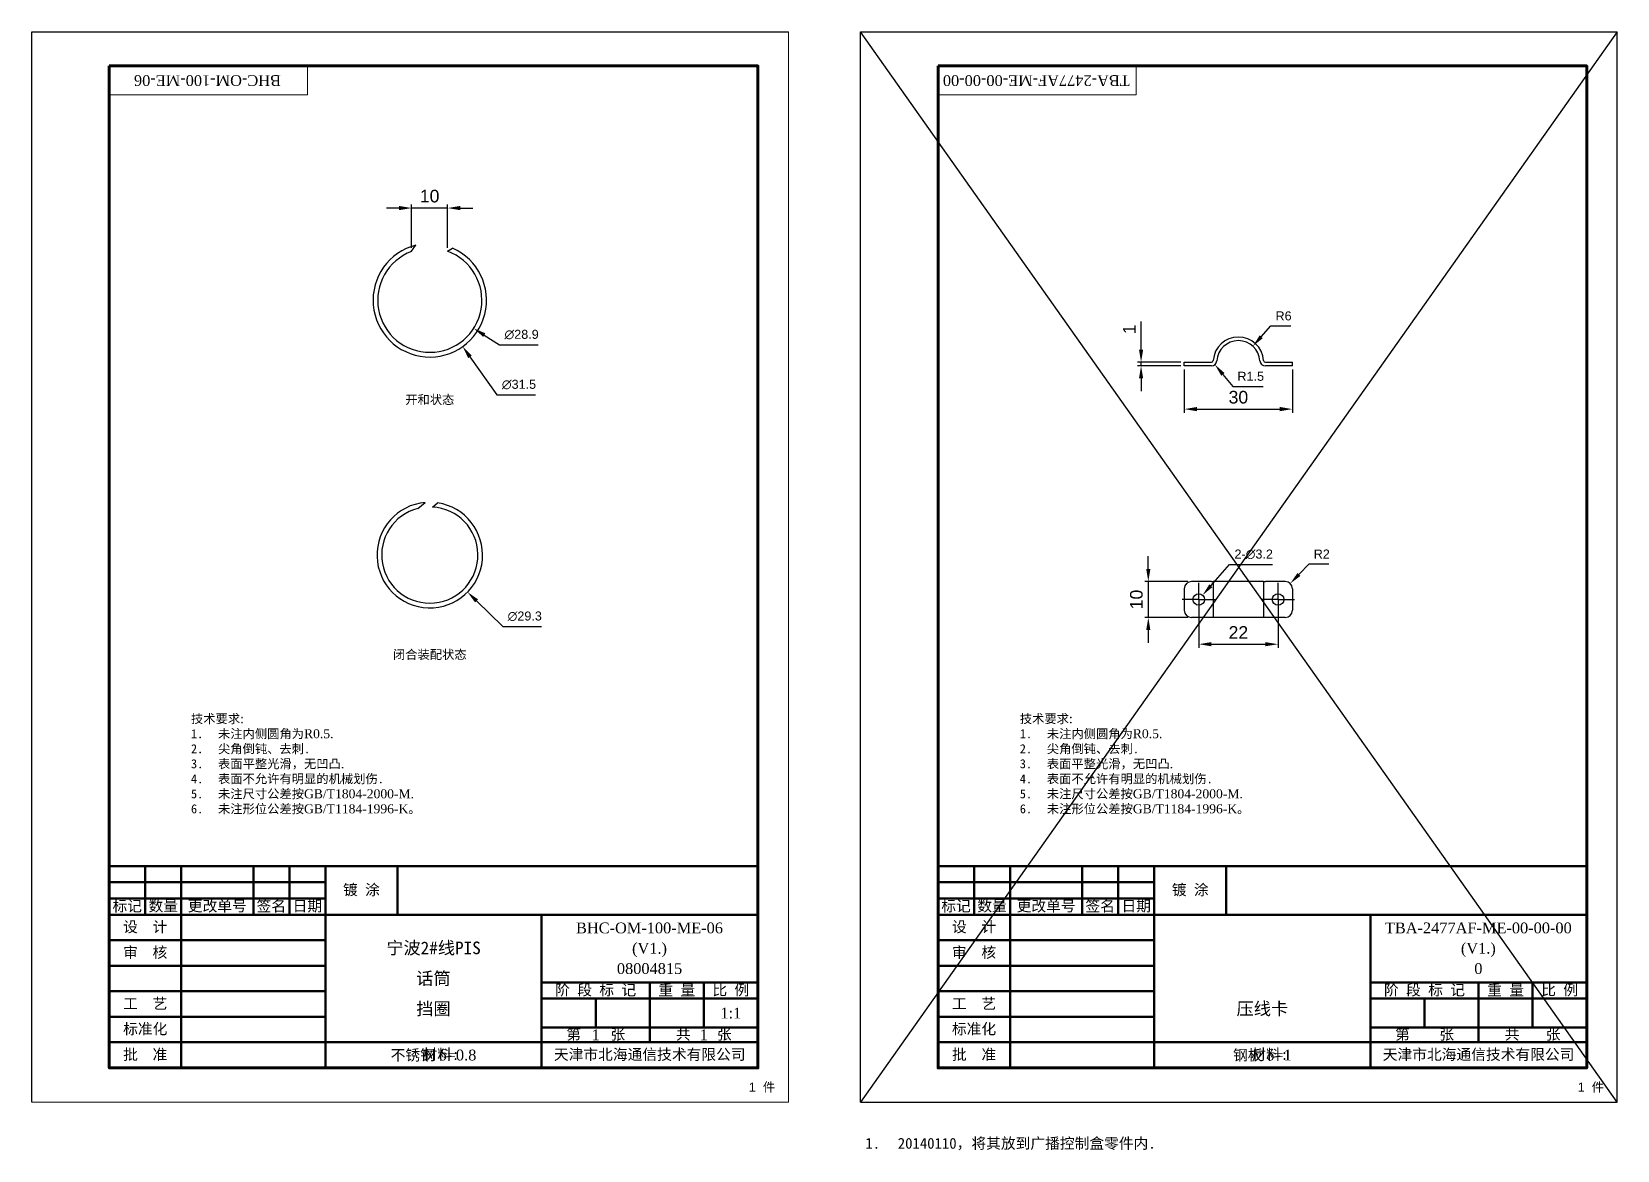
# Model space of a CAD drawing. Header units: millimetres. Extents: x 0 to 2023, y -35 to 289.
# Drawn here: x 1583.4 to 2023.4, y -21.4 to 289 of the extents above; entities that cross this region are included whole.
import ezdxf
from ezdxf.enums import TextEntityAlignment as Align

# ---------------------------------------------------------------- set-up
doc = ezdxf.new("R2010")
doc.units = ezdxf.units.MM
doc.linetypes.add('AM_ISO08W050', pattern=[18, 12, -1.5, 3, -1.5])
doc.linetypes.add('AM_ISO08W050x2', pattern=[9, 6, -0.75, 1.5, -0.75])
doc.layers.add('02___PRT_ALL_AXES', color=7, linetype='Continuous')
for name, color, linetype, lineweight in [('AM_0', 7, 'Continuous', 50), ('AM_5', 3, 'Continuous', 25), ('AM_6', 2, 'Continuous', 35), ('AM_6 @ 1', 2, 'Continuous', 35), ('AM_7', 4, 'AM_ISO08W050', 25), ('AM_8', 1, 'Continuous', 25)]:
    doc.layers.add(name, color=color, linetype=linetype, lineweight=lineweight)
doc.styles.add('fs', font='SIMFANG.TTF')
doc.styles.get("Standard").update_dxf_attribs({"font": 'ARIAL.TTF'})
doc.styles.add('tnr', font='TIMES.TTF')
doc.dimstyles.new('AM_ISO$0', dxfattribs={"dimtxt": 3.5, "dimasz": 3.5, "dimexe": 1, "dimexo": 1, "dimgap": 1.5, "dimtad": 1, "dimdsep": 46, "dimtxsty": 'Standard', "dimcen": 0, "dimclrd": 256, "dimclre": 256, "dimclrt": 2, "dimadec": 0, "dimazin": 2, "dimtp": 0.1, "dimtm": 0.1, "dimtfac": 0.71, "dimtdec": 3, "dimtmove": 0, "dimatfit": 3, "dimfxl": 1, "dimlwd": -1, "dimlwe": -1, "dimarcsym": 1})
doc.dimstyles.new('AM_ISO$3', dxfattribs={"dimtxt": 2.5, "dimasz": 3.5, "dimexe": 1, "dimexo": 1, "dimgap": 1.5, "dimtad": 1, "dimtoh": 1, "dimdsep": 46, "dimtxsty": 'Standard', "dimcen": 0, "dimclrd": 256, "dimclre": 256, "dimclrt": 2, "dimadec": 0, "dimazin": 2, "dimtp": 0.1, "dimtm": 0.1, "dimtfac": 0.71, "dimtofl": 0, "dimtmove": 0, "dimatfit": 0, "dimfxl": 1, "dimlwd": -1, "dimlwe": -1, "dimarcsym": 1})
doc.dimstyles.new('AM_ISO$4', dxfattribs={"dimtxt": 2.5, "dimasz": 3.5, "dimexe": 1, "dimexo": 1, "dimgap": 1.5, "dimtad": 1, "dimtoh": 1, "dimdsep": 46, "dimtxsty": 'Standard', "dimcen": 0, "dimclrd": 256, "dimclre": 256, "dimclrt": 2, "dimadec": 0, "dimazin": 2, "dimtp": 0.1, "dimtm": 0.1, "dimtfac": 0.71, "dimtofl": 0, "dimtmove": 0, "dimatfit": 0, "dimfxl": 1, "dimlwd": -1, "dimlwe": -1, "dimarcsym": 1})

msp = doc.modelspace()

# ---------------------------------------------------------------- texts
at = {"layer": 'AM_6', "color": 2, "char_height": 2.5, "attachment_point": 1}
for insert in [(1782.418, -2.583), (2012.418, -2.583)]:
    msp.add_mtext_dynamic_manual_height_columns('1  {\\fSimSun|b0|i0|c134|p2;件}', width=15.32758, gutter_width=12.5, heights=[2.5], dxfattribs=dict(at, insert=insert))
at = {"layer": 'AM_6 @ 1', "color": 2, "char_height": 2.5, "style": 'fs'}
for s, width, insert, attachment_point in [('开和状态', 17.83661, (1693.878, 186.764), 5), ('闭合装配状态', 24.17207, (1693.878, 116.055), 5), ('{\\C256;技术要求\\fTimes New Roman|b0|i0|c238|p18;:\\P\\pi-7.5,l7.5,t7.5;\\fFangSong_GB2312|b0|i0|c134|p49;1.^I未注内侧圆角为\\fTimes New Roman|b0|i0|c238|p18;R0.5.\\P\\fFangSong_GB2312|b0|i0|c134|p49;2.^I尖角倒钝、去刺.\\fTimes New Roman|b0|i0|c238|p18;\\P\\fFangSong_GB2312|b0|i0|c134|p49;3.^I表面平整光滑，无凹凸\\fTimes New Roman|b0|i0|c238|p18;.\\P\\fFangSong_GB2312|b0|i0|c134|p49;4.^I表面不允许有明显的机械划伤.\\fTimes New Roman|b0|i0|c238|p18;\\P\\fFangSong_GB2312|b0|i0|c134|p49;5.^I未注尺寸公差按\\fTimes New Roman|b0|i0|c238|p18;GB/T1804-2000-M.\\P\\fFangSong_GB2312|b0|i0|c134|p49;6.^I未注形位公差按\\fTimes New Roman|b0|i0|c238|p18;GB/T1184-1996-K\\fFangSong_GB2312|b0|i0|c134|p49;。}', 137.40133, (1627.605, 99.63), 1), ('{\\C256;技术要求\\fTimes New Roman|b0|i0|c238|p18;:\\P\\pi-7.5,l7.5,t7.5;\\fFangSong_GB2312|b0|i0|c134|p49;1.^I未注内侧圆角为\\fTimes New Roman|b0|i0|c238|p18;R0.5.\\P\\fFangSong_GB2312|b0|i0|c134|p49;2.^I尖角倒钝、去刺.\\fTimes New Roman|b0|i0|c238|p18;\\P\\fFangSong_GB2312|b0|i0|c134|p49;3.^I表面平整光滑，无凹凸\\fTimes New Roman|b0|i0|c238|p18;.\\P\\fFangSong_GB2312|b0|i0|c134|p49;4.^I表面不允许有明显的机械划伤.\\fTimes New Roman|b0|i0|c238|p18;\\P\\fFangSong_GB2312|b0|i0|c134|p49;5.^I未注尺寸公差按\\fTimes New Roman|b0|i0|c238|p18;GB/T1804-2000-M.\\P\\fFangSong_GB2312|b0|i0|c134|p49;6.^I未注形位公差按\\fTimes New Roman|b0|i0|c238|p18;GB/T1184-1996-K\\fFangSong_GB2312|b0|i0|c134|p49;。}', 137.40133, (1857.605, 99.63), 1)]:
    msp.add_mtext_dynamic_manual_height_columns(s, width=width, gutter_width=12.5, heights=[0], dxfattribs=dict(at, insert=insert, attachment_point=attachment_point))
at = {"layer": 'AM_6 @ 1', "insert": (1814.747, -17.94), "char_height": 3, "attachment_point": 1, "style": 'fs'}
msp.add_mtext_dynamic_manual_height_columns('\\pi-9,l9,t9;1.^I20140110，将其放到广播控制盒零件内.', width=155.42038, gutter_width=12.5, heights=[0], dxfattribs=at)

# ---------------------------------------------------------------- blocks, each defined once
blk = doc.blocks.new('BH-BORDER-A4')
at = {"color": 0, "lineweight": 13, "ltscale": 0.4}
for p in [(76.5, 287.5), (21.5, 279.5)]:
    blk.add_line(p, (76.5, 279.5), dxfattribs=at)
at = {"color": 0, "lineweight": 50}
blk.add_line((21.5, 65.5), (21.5, 9.5), dxfattribs=at)
at = {"color": 0, "lineweight": 100, "ltscale": 0.4}
blk.add_lwpolyline([(21.5, 287.5), (201.5, 287.5), (201.5, 9.5), (21.5, 9.5)], close=True, dxfattribs=at)
at = {"layer": 'AM_8', "linetype": 'ByBlock', "lineweight": 13, "ltscale": 0.4}
blk.add_lwpolyline([(0, 297), (210, 297), (210, 0), (0, 0)], close=True, dxfattribs=at)
at = {"layer": 'AM_6', "color": 2, "style": 'tnr'}
blk.add_attdef('TBA-2477AF-ME-00-00-00', text='', height=3, rotation=180, dxfattribs=at).set_placement((48.77, 283.44), align=Align.MIDDLE_CENTER)
blk = doc.blocks.new('*U81')
at = {"lineweight": 0}
ref = blk.add_blockref('BH-BORDER-A4', (1583.41, -8), dxfattribs=at)
ref.add_attrib('TBA-2477AF-ME-00-00-00', 'BHC-OM-100-ME-06', dxfattribs={"layer": 'AM_6 @ 1', "color": 2, "height": 3, "rotation": 180, "style": 'tnr'}).set_placement((1632.18, 275.44), align=Align.MIDDLE_CENTER)
blk = doc.blocks.new('BH-TITLEBLOCK')
at = {"layer": 'AM_0', "lineweight": 50}
for p, q in [((-180, 56), (0, 56)), ((-180, 56), (-180, 0)), ((-170, 56), (-170, 42.5)), ((-160, 56), (-160, 0)), ((-140, 56), (-140, 42.5)), ((-140, 56), (-140, 42.5)), ((-140, 56), (-140, 42.5)), ((-130, 56), (-130, 42.5)), ((-130, 56), (-130, 42.5)), ((-130, 56), (-130, 42.5)), ((-120, 56), (-120, 0)), ((-100, 56), (-100, 42.5)), ((-180, 51.5), (-120, 51.5)), ((-180, 47), (-120, 47)), ((-180, 42.5), (0, 42.5)), ((-60, 42.5), (-60, 0)), ((-180, 35.42), (-120, 35.42)), ((-180, 28.34), (-120, 28.34)), ((-60, 23.7), (0, 23.7)), ((-30, 23.7), (-30, 7.1)), ((-15, 23.7), (-15, 11.2)), ((-180, 21.26), (-120, 21.26)), ((-60, 19.2), (0, 19.2)), ((-45, 19.2), (-45, 11.2)), ((-180, 14.18), (-120, 14.18)), ((-59.94, 11.2), (0, 11.2)), ((-180, 7.1), (0, 7.1))]:
    blk.add_line(p, q, dxfattribs=at)
at = {"layer": 'AM_0', "lineweight": 100, "ltscale": 0.4}
blk.add_lwpolyline([(0, 56), (0, 0), (-180, 0)], dxfattribs=at)
at = {"layer": 'AM_6', "color": 2, "style": 'fs'}
blk.add_attdef('D.ZN.15.DB//喷涂-RAL9004-亚光//丝印', (-97.09, 47.91), '', height=3, dxfattribs=at)
at = {"layer": 'AM_6', "color": 2, "style": 'tnr'}
for tag, p in [('TBA-2477AF-ME-00-00-00', (-30.06, 37.32)), ('(V1.0)', (-30.06, 31.68)), ('00000000', (-30.05, 26.04))]:
    blk.add_attdef(tag, text='', height=3, dxfattribs=at).set_placement(p, align=Align.CENTER)
at = {"layer": 'AM_6', "color": 2, "style": 'fs'}
blk.add_attdef('项目名称', text='', height=3.5, dxfattribs=at).set_placement((-90, 35.04), align=Align.TOP_CENTER)
at = {"layer": 'AM_6', "color": 2}
for tag, height, style, p in [('产品名称', 3.5, 'fs', (-90, 24.8)), ('1:1', 3, 'tnr', (-7.5, 15.2)), ('1', 3, 'tnr', (-45, 9.15)), ('2', 3, 'tnr', (-15, 9.15)), ('AL', 3, 'tnr', (-90, 3.55))]:
    blk.add_attdef(tag, text='', height=height, dxfattribs=dict(at, style=style)).set_placement(p, align=Align.MIDDLE_CENTER)
at = {"layer": 'AM_6', "color": 2, "style": 'fs'}
blk.add_attdef('零件名称', text='', height=3.5, dxfattribs=at).set_placement((-90, 13.62), align=Align.BOTTOM_CENTER)
at = {"layer": 'AM_8', "linetype": 'ByBlock', "ltscale": 0.4, "char_height": 3, "attachment_point": 5}
for s, insert, width in [('{\\fFangSong_GB2312|b0|i0|c134|p49;镀 涂}', (-110, 49.25), 20.003), ('{\\fFangSong_GB2312|b0|i0|c134|p49;标记}', (-175, 44.75), 10), ('{\\fFangSong_GB2312|b0|i0|c134|p49;数量}', (-165, 44.75), 10), ('{\\fFangSong_GB2312|b0|i0|c134|p49;更改单号}', (-150, 44.75), 20), ('{\\fFangSong_GB2312|b0|i0|c134|p49;签名}', (-135, 44.75), 9.9978), ('{\\fFangSong_GB2312|b0|i0|c134|p49;日期}', (-125, 44.75), 10.0022), ('{\\fFangSong_GB2312|b0|i0|c134|p49;设  计}', (-170, 38.96), 20), ('{\\fFangSong_GB2312|b0|i0|c134|p49;审  核}', (-170, 31.88), 20), ('{\\fFangSong_GB2312|b0|i0|c134|p49;阶 段 标 记}', (-45, 21.45), 30), ('{\\fFangSong_GB2312|b0|i0|c134|p49;重 量}', (-22.5, 21.45), 15), ('{\\fFangSong_GB2312|b0|i0|c134|p49;比 例}', (-7.5, 21.45), 15), ('{\\fFangSong_GB2312|b0|i0|c134|p49;工  艺}', (-170, 17.72), 20), ('{\\fFangSong_GB2312|b0|i0|c134|p49;标准化}', (-170, 10.64), 20), ('{\\fFangSong_GB2312|b0|i0|c134|p49;第    张}', (-44.97, 9.15), 29.9401), ('{\\fFangSong_GB2312|b0|i0|c134|p49;共   } {\\fFangSong_GB2312|b0|i0|c134|p49;张}', (-15, 9.17), 30), ('{\\fFangSong_GB2312|b0|i0|c134|p49;批  准}', (-170, 3.55), 20), ('{\\fFangSong_GB2312|b0|i0|c134|p49;  材料:}', (-90, 3.55), 60), ('{\\fFangSong_GB2312|b0|i0|c134|p49;天津市北海通信技术有限公司}', (-30, 3.55), 60)]:
    blk.add_mtext(s, dxfattribs=dict(at, insert=insert, width=width))
blk = doc.blocks.new('*U82')
at = {"lineweight": 0}
ref = blk.add_blockref('BH-TITLEBLOCK', (1784.91, 1.5), dxfattribs=at)
ref.add_attrib('产品名称', '话筒', dxfattribs={"layer": 'AM_6 @ 1', "color": 2, "height": 3.5, "style": 'fs'}).set_placement((1694.91, 26.3), align=Align.MIDDLE_CENTER)
ref.add_attrib('项目名称', '宁波2#线PIS', dxfattribs={"layer": 'AM_6 @ 1', "color": 2, "height": 3.5, "style": 'fs'}).set_placement((1694.91, 36.54), align=Align.TOP_CENTER)
ref.add_attrib('零件名称', '挡圈', dxfattribs={"layer": 'AM_6 @ 1', "color": 2, "height": 3.5, "style": 'fs'}).set_placement((1694.91, 15.12), align=Align.BOTTOM_CENTER)
ref.add_attrib('(V1.0)', '(V1.)', dxfattribs={"layer": 'AM_6 @ 1', "color": 2, "height": 3, "style": 'tnr'}).set_placement((1754.85, 33.18), align=Align.CENTER)
ref.add_attrib('00000000', '08004815', dxfattribs={"layer": 'AM_6 @ 1', "color": 2, "height": 3, "style": 'tnr'}).set_placement((1754.86, 27.54), align=Align.CENTER)
ref.add_attrib('TBA-2477AF-ME-00-00-00', 'BHC-OM-100-ME-06', dxfattribs={"layer": 'AM_6 @ 1', "color": 2, "height": 3, "style": 'tnr'}).set_placement((1754.84, 38.82), align=Align.CENTER)
ref.add_attrib('1:1', '1:1', dxfattribs={"layer": 'AM_6 @ 1', "color": 2, "height": 3, "style": 'tnr'}).set_placement((1777.41, 16.7), align=Align.MIDDLE_CENTER)
ref.add_attrib('1', '1', dxfattribs={"layer": 'AM_6 @ 1', "color": 2, "height": 3, "style": 'tnr'}).set_placement((1739.91, 10.65), align=Align.MIDDLE_CENTER)
ref.add_attrib('2', '1', dxfattribs={"layer": 'AM_6 @ 1', "color": 2, "height": 3, "style": 'tnr'}).set_placement((1769.91, 10.65), align=Align.MIDDLE_CENTER)
ref.add_attrib('AL', '不锈钢 δ=0.8', dxfattribs={"layer": 'AM_6 @ 1', "color": 2, "height": 3, "style": 'tnr'}).set_placement((1694.91, 5.05), align=Align.MIDDLE_CENTER)
blk = doc.blocks.new('*D10')
at = {"layer": 'AM_5', "linetype": 'ByBlock', "transparency": 16777216}
for p, q in [((1706.84, 131.08), (1714.12, 123.94)), ((1714.12, 123.94), (1724.83, 123.94))]:
    blk.add_line(p, q, dxfattribs=at)
at = {"layer": 'AM_5', "transparency": 16777216}
blk.add_solid([(1707.25, 131.49), (1706.43, 130.66), (1704.34, 133.53)], dxfattribs=at)
at = {"layer": 'Defpoints', "color": 0, "transparency": 16777216}
for p in [(1683.42, 154.04), (1704.34, 133.53)]:
    blk.add_point(p, dxfattribs=at)
at = {"layer": 'AM_5', "color": 2, "transparency": 16777216, "insert": (1720.22, 126.79), "char_height": 2.5, "attachment_point": 5}
blk.add_mtext('∅29.3', dxfattribs=at)
blk = doc.blocks.new('*D11')
at = {"layer": 'AM_5', "linetype": 'ByBlock', "transparency": 16777216}
for p, q in [((1705.02, 198.79), (1712.51, 188.23)), ((1712.51, 188.23), (1723.24, 188.23))]:
    blk.add_line(p, q, dxfattribs=at)
at = {"layer": 'AM_5', "transparency": 16777216}
blk.add_solid([(1705.49, 199.13), (1704.54, 198.45), (1702.99, 201.64)], dxfattribs=at)
at = {"layer": 'Defpoints', "color": 0, "transparency": 16777216}
for p in [(1684.77, 227.34), (1702.99, 201.64)]:
    blk.add_point(p, dxfattribs=at)
at = {"layer": 'AM_5', "color": 2, "transparency": 16777216, "insert": (1718.62, 191.08), "char_height": 2.5, "attachment_point": 5}
blk.add_mtext('∅31.5', dxfattribs=at)
blk = doc.blocks.new('*D12')
at = {"layer": 'AM_5', "linetype": 'ByBlock', "transparency": 16777216}
for p, q in [((1709, 204.82), (1713.24, 202.11)), ((1713.24, 202.11), (1723.96, 202.11))]:
    blk.add_line(p, q, dxfattribs=at)
at = {"layer": 'AM_5', "transparency": 16777216}
blk.add_solid([(1709.31, 205.31), (1708.69, 204.33), (1706.05, 206.7)], dxfattribs=at)
at = {"layer": 'Defpoints', "color": 0, "transparency": 16777216}
for p in [(1681.71, 222.28), (1706.05, 206.7)]:
    blk.add_point(p, dxfattribs=at)
at = {"layer": 'AM_5', "color": 2, "transparency": 16777216, "insert": (1719.35, 204.95), "char_height": 2.5, "attachment_point": 5}
blk.add_mtext('∅28.9', dxfattribs=at)
blk = doc.blocks.new('*U83')
at = {"lineweight": 0}
ref = blk.add_blockref('BH-BORDER-A4', (1813.41, -8), dxfattribs=at)
ref.add_attrib('TBA-2477AF-ME-00-00-00', 'TBA-2477AF-ME-00-00-00', dxfattribs={"layer": 'AM_6 @ 1', "color": 2, "height": 3, "rotation": 180, "style": 'tnr'}).set_placement((1862.18, 275.44), align=Align.MIDDLE_CENTER)
blk = doc.blocks.new('*U84')
at = {"lineweight": 0}
ref = blk.add_blockref('BH-TITLEBLOCK', (2014.91, 1.5), dxfattribs=at)
ref.add_attrib('零件名称', '压线卡', dxfattribs={"layer": 'AM_6 @ 1', "color": 2, "height": 3.5, "style": 'fs'}).set_placement((1924.91, 15.12), align=Align.BOTTOM_CENTER)
ref.add_attrib('(V1.0)', '(V1.)', dxfattribs={"layer": 'AM_6 @ 1', "color": 2, "height": 3, "style": 'tnr'}).set_placement((1984.85, 33.18), align=Align.CENTER)
ref.add_attrib('00000000', '0', dxfattribs={"layer": 'AM_6 @ 1', "color": 2, "height": 3, "style": 'tnr'}).set_placement((1984.86, 27.54), align=Align.CENTER)
ref.add_attrib('TBA-2477AF-ME-00-00-00', 'TBA-2477AF-ME-00-00-00', dxfattribs={"layer": 'AM_6 @ 1', "color": 2, "height": 3, "style": 'tnr'}).set_placement((1984.84, 38.82), align=Align.CENTER)
ref.add_attrib('AL', '钢板 δ=1', dxfattribs={"layer": 'AM_6 @ 1', "color": 2, "height": 3, "style": 'tnr'}).set_placement((1924.91, 5.05), align=Align.MIDDLE_CENTER)
blk = doc.blocks.new('*D13')
at = {"layer": 'AM_5', "linetype": 'ByBlock', "transparency": 16777216}
for p, q in [((1924.6, 204.36), (1927.29, 207.35)), ((1927.29, 207.35), (1932.82, 207.35))]:
    blk.add_line(p, q, dxfattribs=at)
at = {"layer": 'AM_5', "transparency": 16777216}
blk.add_solid([(1924.17, 204.75), (1925.04, 203.97), (1922.27, 201.75)], dxfattribs=at)
at = {"layer": 'Defpoints', "color": 0, "transparency": 16777216}
for p in [(1922.27, 201.75), (1918.26, 197.28)]:
    blk.add_point(p, dxfattribs=at)
at = {"layer": 'AM_5', "color": 2, "transparency": 16777216, "insert": (1930.8, 210.13), "char_height": 2.5, "attachment_point": 5}
blk.add_mtext('R6', dxfattribs=at)
blk = doc.blocks.new('*D14')
at = {"layer": 'AM_5', "linetype": 'ByBlock', "transparency": 16777216}
for p, q in [((1903.26, 195.28), (1903.26, 183.28)), ((1933.26, 195.28), (1933.26, 183.28)), ((1906.76, 184.28), (1929.76, 184.28))]:
    blk.add_line(p, q, dxfattribs=at)
at = {"layer": 'AM_5', "transparency": 16777216}
for points in [[(1906.76, 184.87), (1906.76, 183.7), (1903.26, 184.28)], [(1929.76, 184.87), (1929.76, 183.7), (1933.26, 184.28)]]:
    blk.add_solid(points, dxfattribs=at)
at = {"layer": 'Defpoints', "color": 0, "transparency": 16777216}
for p in [(1903.26, 196.28), (1933.26, 196.28), (1933.26, 184.28)]:
    blk.add_point(p, dxfattribs=at)
at = {"layer": 'AM_5', "color": 2, "transparency": 16777216, "insert": (1918.26, 187.57), "char_height": 3.5, "attachment_point": 5}
blk.add_mtext('30', dxfattribs=at)
blk = doc.blocks.new('*D15')
at = {"layer": 'AM_5', "linetype": 'ByBlock', "transparency": 16777216}
for p, q in [((1891.26, 200.78), (1891.26, 208.57)), ((1902.26, 197.28), (1890.26, 197.28)), ((1902.26, 196.28), (1890.26, 196.28)), ((1891.26, 196.28), (1891.26, 197.28)), ((1891.26, 192.78), (1891.26, 189.28))]:
    blk.add_line(p, q, dxfattribs=at)
at = {"layer": 'AM_5', "transparency": 16777216}
for points in [[(1890.68, 200.78), (1891.84, 200.78), (1891.26, 197.28)], [(1890.68, 192.78), (1891.84, 192.78), (1891.26, 196.28)]]:
    blk.add_solid(points, dxfattribs=at)
at = {"layer": 'Defpoints', "color": 0, "transparency": 16777216}
for p in [(1891.26, 197.28), (1903.26, 197.28), (1903.26, 196.28)]:
    blk.add_point(p, dxfattribs=at)
at = {"layer": 'AM_5', "color": 2, "transparency": 16777216, "insert": (1888, 206.43), "char_height": 3.5, "attachment_point": 5, "rotation": 90}
blk.add_mtext('1', dxfattribs=at)
blk = doc.blocks.new('*D16')
at = {"layer": 'AM_5', "linetype": 'ByBlock', "transparency": 16777216}
for p, q in [((1913.96, 193.93), (1916.71, 190.59)), ((1916.71, 190.59), (1925.17, 190.59))]:
    blk.add_line(p, q, dxfattribs=at)
at = {"layer": 'AM_5', "transparency": 16777216}
blk.add_solid([(1914.41, 194.3), (1913.51, 193.55), (1911.73, 196.63)], dxfattribs=at)
at = {"layer": 'Defpoints', "color": 0, "transparency": 16777216}
for p in [(1910.78, 197.78), (1911.73, 196.63)]:
    blk.add_point(p, dxfattribs=at)
at = {"layer": 'AM_5', "color": 2, "transparency": 16777216, "insert": (1921.69, 193.37), "char_height": 2.5, "attachment_point": 5}
blk.add_mtext('R1.5', dxfattribs=at)
blk = doc.blocks.new('*D17')
at = {"layer": 'AM_5', "linetype": 'ByBlock', "transparency": 16777216}
for p, q in [((1935.08, 138.41), (1937.89, 141.31)), ((1937.89, 141.31), (1943.39, 141.31))]:
    blk.add_line(p, q, dxfattribs=at)
at = {"layer": 'AM_5', "transparency": 16777216}
blk.add_solid([(1934.66, 138.81), (1935.5, 138), (1932.65, 135.89)], dxfattribs=at)
at = {"layer": 'Defpoints', "color": 0, "transparency": 16777216}
for p in [(1931.26, 134.45), (1932.65, 135.89)]:
    blk.add_point(p, dxfattribs=at)
at = {"layer": 'AM_5', "color": 2, "transparency": 16777216, "insert": (1941.39, 144.07), "char_height": 2.5, "attachment_point": 5}
blk.add_mtext('R2', dxfattribs=at)
blk = doc.blocks.new('*D18')
at = {"layer": 'AM_5', "linetype": 'ByBlock', "transparency": 16777216}
for p, q in [((1910.64, 135.27), (1915.81, 141.13)), ((1915.81, 141.13), (1927.7, 141.13))]:
    blk.add_line(p, q, dxfattribs=at)
at = {"layer": 'AM_5', "transparency": 16777216}
blk.add_solid([(1910.2, 135.66), (1911.07, 134.89), (1908.32, 132.65)], dxfattribs=at)
at = {"layer": 'Defpoints', "color": 0, "transparency": 16777216}
for p in [(1908.32, 132.65), (1906.2, 130.25)]:
    blk.add_point(p, dxfattribs=at)
at = {"layer": 'AM_5', "color": 2, "transparency": 16777216, "insert": (1922.51, 143.98), "char_height": 2.5, "attachment_point": 5}
blk.add_mtext('2-∅3.2', dxfattribs=at)
blk = doc.blocks.new('*D19')
at = {"layer": 'AM_5', "linetype": 'ByBlock', "transparency": 16777216}
for p, q in [((1907.26, 130.45), (1907.26, 118.05)), ((1929.26, 130.45), (1929.26, 118.05)), ((1910.76, 119.05), (1925.76, 119.05))]:
    blk.add_line(p, q, dxfattribs=at)
at = {"layer": 'AM_5', "transparency": 16777216}
for points in [[(1910.76, 119.63), (1910.76, 118.47), (1907.26, 119.05)], [(1925.76, 119.63), (1925.76, 118.47), (1929.26, 119.05)]]:
    blk.add_solid(points, dxfattribs=at)
at = {"layer": 'Defpoints', "color": 0, "transparency": 16777216}
for p in [(1907.26, 131.45), (1929.26, 131.45), (1929.26, 119.05)]:
    blk.add_point(p, dxfattribs=at)
at = {"layer": 'AM_5', "color": 2, "transparency": 16777216, "insert": (1918.26, 122.31), "char_height": 3.5, "attachment_point": 5}
blk.add_mtext('22', dxfattribs=at)
blk = doc.blocks.new('*D20')
at = {"layer": 'AM_5', "linetype": 'ByBlock', "transparency": 16777216}
for p, q in [((1893.26, 139.95), (1893.26, 143.45)), ((1904.26, 136.45), (1892.26, 136.45)), ((1893.26, 136.45), (1893.26, 126.45)), ((1904.26, 126.45), (1892.26, 126.45)), ((1893.26, 122.95), (1893.26, 119.45))]:
    blk.add_line(p, q, dxfattribs=at)
at = {"layer": 'AM_5', "transparency": 16777216}
for points in [[(1892.68, 139.95), (1893.84, 139.95), (1893.26, 136.45)], [(1892.68, 122.95), (1893.84, 122.95), (1893.26, 126.45)]]:
    blk.add_solid(points, dxfattribs=at)
at = {"layer": 'Defpoints', "color": 0, "transparency": 16777216}
for p in [(1905.26, 136.45), (1893.26, 126.45), (1905.26, 126.45)]:
    blk.add_point(p, dxfattribs=at)
at = {"layer": 'AM_5', "color": 2, "transparency": 16777216, "insert": (1889.97, 131.45), "char_height": 3.5, "attachment_point": 5, "rotation": 90}
blk.add_mtext('10', dxfattribs=at)
blk = doc.blocks.new('*D60')
at = {"layer": 'AM_5', "linetype": 'ByBlock', "transparency": 16777216}
for p, q in [((1685.34, 240.07), (1681.84, 240.07)), ((1688.84, 229.07), (1688.84, 241.07)), ((1698.81, 240.07), (1688.84, 240.07)), ((1698.81, 229.07), (1698.81, 241.07)), ((1702.31, 240.07), (1705.81, 240.07))]:
    blk.add_line(p, q, dxfattribs=at)
at = {"layer": 'AM_5', "transparency": 16777216}
for points in [[(1685.34, 240.65), (1685.34, 239.49), (1688.84, 240.07)], [(1702.31, 240.65), (1702.31, 239.49), (1698.81, 240.07)]]:
    blk.add_solid(points, dxfattribs=at)
at = {"layer": 'Defpoints', "color": 0, "transparency": 16777216}
for p in [(1688.84, 240.07), (1688.84, 228.07), (1698.81, 228.07)]:
    blk.add_point(p, dxfattribs=at)
at = {"layer": 'AM_5', "color": 2, "transparency": 16777216, "insert": (1693.83, 243.36), "char_height": 3.5, "attachment_point": 5}
blk.add_mtext('10', dxfattribs=at)

# ---------------------------------------------------------------- dimensions: what is measured, and where the dimension line sits
at = {"layer": 'AM_5'}
dim = msp.add_linear_dim(base=(1688.841, 240.072), p1=(1698.811, 228.072), p2=(1688.841, 228.066), dimstyle='AM_ISO$0', override={"dimdec": 1}, dxfattribs=at)
dim.commit()
dim.dimension.update_dxf_attribs({"geometry": '*D60', "text_midpoint": (1693.826, 243.359)})
for p1, p2, picture, middle in [((1684.766, 227.335), (1702.991, 201.643), '*D11', (1718.622, 188.231)), ((1681.705, 222.275), (1706.052, 206.704), '*D12', (1719.347, 202.108)), ((1683.417, 154.037), (1704.34, 133.525), '*D10', (1720.224, 123.94))]:
    dim = msp.add_diameter_dim_2p(p1=p1, p2=p2, dimstyle='AM_ISO$3', dxfattribs=at)
    dim.commit()
    dim.dimension.update_dxf_attribs({"geometry": picture, "text_midpoint": middle, "dimtype": 163})
for center, mpoint, picture, middle in [((1918.261, 197.282), (1922.266, 201.75), '*D13', (1930.804, 207.352)), ((1910.778, 197.782), (1911.732, 196.625), '*D16', (1921.688, 190.594)), ((1931.261, 134.45), (1932.65, 135.889), '*D17', (1941.388, 141.312))]:
    dim = msp.add_radius_dim(center=center, mpoint=mpoint, dimstyle='AM_ISO$4', dxfattribs=at)
    dim.commit()
    dim.dimension.update_dxf_attribs({"geometry": picture, "text_midpoint": middle, "dimtype": 164})
for base, p1, p2, picture, middle in [((1891.261, 197.282), (1903.261, 196.282), (1903.261, 197.282), '*D15', (1888.004, 206.427)), ((1893.261, 126.45), (1905.261, 136.45), (1905.261, 126.45), '*D20', (1889.974, 131.45))]:
    dim = msp.add_linear_dim(base=base, p1=p1, p2=p2, angle=90, dimstyle='AM_ISO$0', dxfattribs=at)
    dim.commit()
    dim.dimension.update_dxf_attribs({"geometry": picture, "text_midpoint": middle})
for base, p1, p2, picture, middle in [((1933.261, 184.282), (1903.261, 196.282), (1933.261, 196.282), '*D14', (1918.261, 187.571)), ((1929.261, 119.05), (1907.261, 131.45), (1929.261, 131.45), '*D19', (1918.261, 122.307))]:
    dim = msp.add_linear_dim(base=base, p1=p1, p2=p2, dimstyle='AM_ISO$0', dxfattribs=at)
    dim.commit()
    dim.dimension.update_dxf_attribs({"geometry": picture, "text_midpoint": middle})
dim = msp.add_diameter_dim_2p(p1=(1906.202, 130.25), p2=(1908.32, 132.649), text='2-<>', dimstyle='AM_ISO$3', dxfattribs=at)
dim.commit()
dim.dimension.update_dxf_attribs({"geometry": '*D18', "text_midpoint": (1922.507, 141.134), "dimtype": 163})

# ---------------------------------------------------------------- linework, layer by layer
at = {"color": 7, "linetype": 'Continuous'}
for p, q in [((1583.407, -8), (1583.407, 289)), ((1583.407, 289), (1793.407, 289)), ((1813.407, -8), (1813.407, 289)), ((1813.407, 289), (2023.407, 289)), ((2023.407, -8), (2023.407, 289)), ((1903.261, 196.282), (1903.261, 197.282)), ((1910.778, 196.282), (1903.261, 196.282)), ((1933.261, 196.282), (1925.744, 196.282)), ((1933.261, 196.282), (1933.261, 197.282)), ((1910.778, 136.45), (1911.277, 136.45)), ((1925.245, 136.45), (1925.744, 136.45)), ((1911.277, 126.45), (1910.778, 126.45)), ((1925.744, 126.45), (1925.245, 126.45)), ((1813.407, -8), (2023.407, -8))]:
    msp.add_line(p, q, dxfattribs=at)
for p, q in [((1688.841, 228.066), (1689.949, 229.691)), ((1698.811, 228.072), (1700.22, 228.906)), ((1690.574, 156.716), (1692.584, 158.374)), ((1694.634, 157.11), (1696.041, 158.271))]:
    msp.add_line(p, q)
at = {"color": 3, "linetype": 'Continuous'}
for p, q in [((1903.261, 197.282), (1910.778, 197.282)), ((1925.744, 197.282), (1933.261, 197.282)), ((1910.778, 136.45), (1905.261, 136.45)), ((1911.277, 136.45), (1911.277, 126.45)), ((1925.245, 136.45), (1911.277, 136.45)), ((1925.245, 136.45), (1925.245, 126.45)), ((1931.261, 136.45), (1925.744, 136.45)), ((1903.261, 134.45), (1903.261, 128.45)), ((1933.261, 134.45), (1933.261, 128.45)), ((1910.778, 126.45), (1905.261, 126.45)), ((1925.245, 126.45), (1911.277, 126.45)), ((1931.261, 126.45), (1925.744, 126.45))]:
    msp.add_line(p, q, dxfattribs=at)
for centre, radius, start, end in [((1693.878, 214.489), 15.75, 104.28935, 66.25645), ((1693.878, 214.489), 14.45, 110.52963, 70.04087), ((1693.878, 143.781), 14.65, 95.06946, 81.51096), ((1693.878, 143.781), 13.35, 104.33178, 86.75635)]:
    msp.add_arc(centre, radius, start, end)
for centre, radius, start, end in [((1918.261, 197.282), 7, 3.82255, 176.17745), ((1905.261, 134.45), 2, 90, 180), ((1931.261, 134.45), 2, 0, 90), ((1905.261, 128.45), 2, 180, 270), ((1931.261, 128.45), 2, 270, 0)]:
    msp.add_arc(centre, radius, start, end, dxfattribs=at)
at = {"color": 7, "linetype": 'Continuous'}
for centre, radius, start, end in [((1918.261, 197.282), 6, 3.82255, 176.17745), ((1910.778, 197.782), 0.5, 270, 356.17745), ((1910.778, 197.782), 1.5, 270, 356.17745), ((1925.744, 197.782), 1.5, 183.82255, 270), ((1925.744, 197.782), 0.5, 183.82255, 270)]:
    msp.add_arc(centre, radius, start, end, dxfattribs=at)
at = {"layer": '02___PRT_ALL_AXES', "color": 3, "linetype": 'Continuous'}
for centre in [(1907.261, 131.45), (1929.261, 131.45)]:
    msp.add_circle(centre, 1.6, dxfattribs=at)
at = {"layer": 'AM_7', "linetype": 'AM_ISO08W050x2'}
for p, q in [((1907.261, 131.45), (1907.261, 136.05)), ((1929.261, 131.45), (1929.261, 136.05)), ((1907.261, 131.45), (1902.661, 131.45)), ((1907.261, 131.45), (1911.861, 131.45)), ((1907.261, 131.45), (1907.261, 126.85)), ((1929.261, 131.45), (1924.661, 131.45)), ((1929.261, 131.45), (1933.861, 131.45)), ((1929.261, 131.45), (1929.261, 126.85))]:
    msp.add_line(p, q, dxfattribs=at)
at = {"layer": 'AM_8'}
for p, q in [((2023.407, -8), (1813.407, 289)), ((2023.407, 289), (1813.407, -8))]:
    msp.add_line(p, q, dxfattribs=at)

# ---------------------------------------------------------------- block references
for name in ['*U81', '*U83', '*U82', '*U84']:
    msp.add_blockref(name, (0, 0), dxfattribs=at)

msp.set_redraw_order([(e.dxf.handle, doc.entitydb.next_handle()) for e in msp.query("TEXT MTEXT ATTDEF DIMENSION ARC_DIMENSION")])  # texts and dimensions are drawn at this point

doc.saveas('drawing.dxf')
